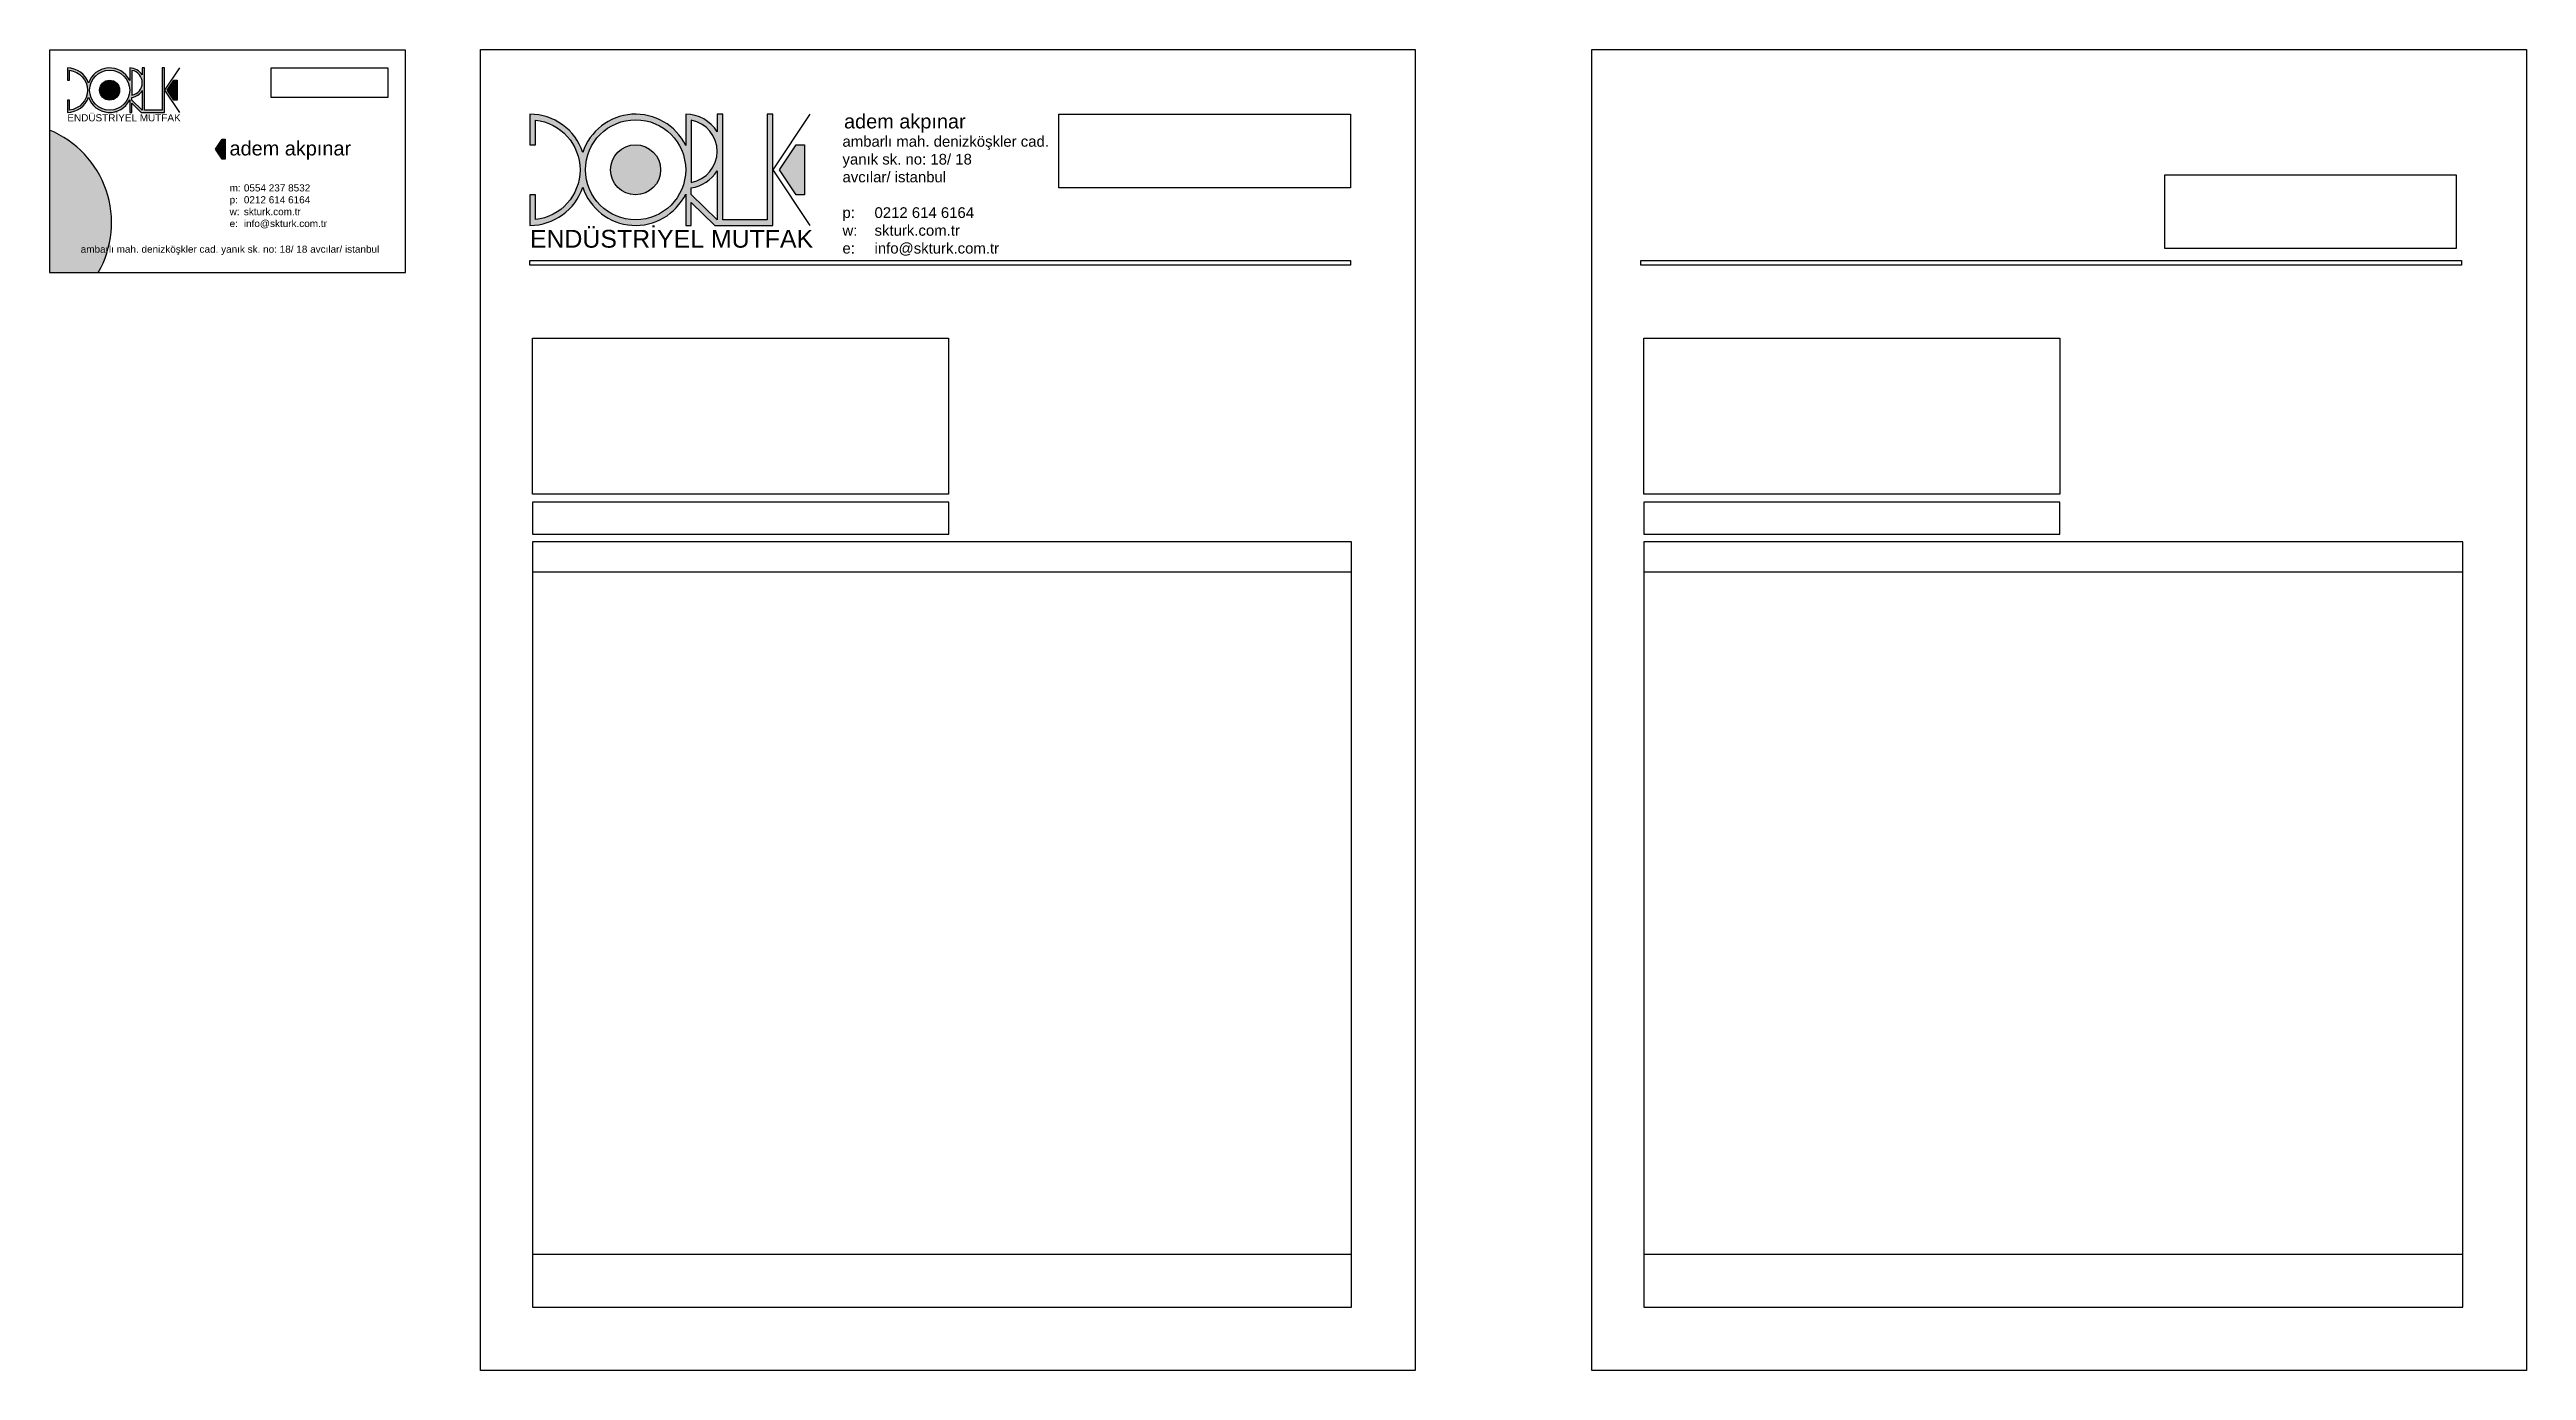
# Model space of a CAD drawing. Header units: millimetres. Extents: x 77277 to 95019, y -59792 to -54320.
# Drawn here: x 89454 to 95019, y -59792 to -56823 of the extents above; entities that cross this region are included whole.
import ezdxf

# ---------------------------------------------------------------- set-up
doc = ezdxf.new("R2010")
doc.units = ezdxf.units.MM
doc.header["$LTSCALE"] = 5
doc.styles.get("Standard").update_dxf_attribs({"font": 'arial.ttf'})
picture_1 = doc.add_image_def('image1.jpg', size_in_pixel=(198, 50))
picture_2 = doc.add_image_def('image2.jpg', size_in_pixel=(2483, 3510))

msp = doc.modelspace()

# ---------------------------------------------------------------- texts
at = {"ltscale": 5, "attachment_point": 1}
for s, width, heights, insert, char_height in [('adem akpınar', 639.544, [0], (91239.1, -56968.3), 32), ('adem akpınar', 639.544, [0], (89858.3, -57029), 32), ('\\P\\pi-72,l96,t96;ambarlı mah. denizköşkler cad. \\Pyanık sk. no: 18/ 18 \\Pavcılar/ istanbul\\P\\Pp:^I0212 614 6164\\Pw:^Iskturk.com.tr\\Pe:^Iinfo@skturk.com.tr', 660.186, [400.5], (91211.6, -56977.4), 24), ('\\pi-32,l64,t64,80;m:^I0554 237 8532\\Pp:^I0212 614 6164\\Pw:^Iskturk.com.tr\\Pe:^Iinfo@skturk.com.tr', 297.385, [116.2], (89826.6, -57125.9), 16), ('ambarlı mah. denizköşkler cad. yanık sk. no: 18/ 18 avcılar/ istanbul', 757.144, [0], (89524, -57263.6), 16)]:
    msp.add_mtext_dynamic_manual_height_columns(s, width=width, gutter_width=12.5, heights=heights, dxfattribs=dict(at, insert=insert, char_height=char_height))

# ---------------------------------------------------------------- blocks, each defined once
blk = doc.blocks.new('A$C2FBB44C6')
at = {"ltscale": 5}
h = blk.add_hatch(color=256, dxfattribs=at)
h.dxf.hatch_style = 1
h.paths.add_polyline_path([(195, 50.8), (216.2, 30.1), (224, 30.1), (268.3, 30.1), (268.3, 130.1), (263.3, 130.1), (263.3, 35.1), (223.3, 35.1), (223.3, 130.1), (218.3, 130.1), (218.3, 114.3, 0.259603), (190, 130.1), (190, 101.9, 0.674275), (97.5, 95.7, 0.32398), (50, 130.1), (50, 102.6), (55, 102.6), (55, 124.8, -0.894427), (55, 35.3), (55, 57.6), (50, 57.6), (50, 30.1, 0.32398), (97.5, 64.5, 0.674275), (190, 58.3), (190, 30.1), (195, 30.1)])
h.paths.add_polyline_path([(195, 57.8), (195, 63.8, 0.219794), (218.3, 79.2), (218.3, 35)], flags=16)
h.paths.add_polyline_path([(100, 80.1, -1), (190, 80.1, -1)], flags=16)
h.paths.add_polyline_path([(195, 124.6, -0.83666), (195, 68.8)], flags=16)
h.paths.add_polyline_path([(122.5, 80.1, -1), (167.5, 80.1, -1)], flags=0)
h = blk.add_hatch(color=1, dxfattribs=at)
h.dxf.hatch_style = 1
h.paths.add_polyline_path([(167.5, 80.1, 1), (122.5, 80.1, 1)])
h = blk.add_hatch(color=1, dxfattribs=at)
h.dxf.hatch_style = 1
h.paths.add_polyline_path([(296.7, 102.6), (289.3, 102.6), (274.3, 80.1), (289.3, 57.6), (296.7, 57.6)])
for points in [[(218.3, 30.1), (268.3, 30.1), (268.3, 130.1), (263.3, 130.1), (263.3, 35.1), (223.3, 35.1), (223.3, 130.1), (218.3, 130.1), (218.3, 114.3, 0.259603), (190, 130.1), (190, 101.9, 0.674275), (97.5, 95.7, 0.32398), (50, 130.1), (50, 102.6), (55, 102.6), (55, 124.8, -0.894427), (55, 35.3), (55, 57.6), (50, 57.6), (50, 30.1, 0.32398), (97.5, 64.5, 0.674275), (190, 58.3), (190, 30.1), (195, 30.1), (195, 50.8), (216.2, 30.1), (224, 30.1)], [(195, 68.8, 0.83666), (195, 124.6), (195, 68.8)]]:
    blk.add_lwpolyline(points, format="xyb", dxfattribs=at)
blk.add_lwpolyline([(301.7, 130.1), (268.3, 80.1), (301.7, 30.1)], dxfattribs=at)
at = {"color": 1, "ltscale": 5}
blk.add_lwpolyline([(274.3, 80.1), (289.3, 102.6), (296.7, 102.6), (296.7, 57.6), (289.3, 57.6)], close=True, dxfattribs=at)
at = {"ltscale": 5}
blk.add_lwpolyline([(195, 57.8), (195, 63.8, 0.219794), (218.3, 79.2), (218.3, 35)], format="xyb", close=True, dxfattribs=at)
blk.add_circle((145, 80.1), 45, dxfattribs=at)
at = {"color": 1, "ltscale": 5}
blk.add_circle((145, 80.1), 22.5, dxfattribs=at)
at = {"ltscale": 5, "insert": (50, 26.1), "char_height": 16, "attachment_point": 1}
blk.add_mtext_dynamic_manual_height_columns('ENDÜSTRİYEL MUTFAK', width=639.544, gutter_width=12.5, heights=[0], dxfattribs=at)

# ---------------------------------------------------------------- hatches: boundary and pattern name
at = {"ltscale": 5}
h = msp.add_hatch(color=1, dxfattribs=at)
h.dxf.hatch_style = 1
h.paths.add_polyline_path([(89454, -57324.3), (89563.3, -57324.3, 0.453474), (89454, -57003.9)])
h = msp.add_hatch(color=1, dxfattribs=at)
h.dxf.hatch_style = 1
h.paths.add_polyline_path([(89848.9, -57024.7), (89841.6, -57024.7), (89826.6, -57047.2), (89841.6, -57069.7), (89848.9, -57069.7)])

# ---------------------------------------------------------------- linework, layer by layer
for points in [[(89454, -57324.3), (90254, -57324.3), (90254, -56824.3), (89454, -56824.3)], [(90422.6, -56823), (92522.6, -56823), (92522.6, -59791.5), (90422.6, -59791.5)], [(92919.4, -56823), (95019.4, -56823), (95019.4, -59791.5), (92919.4, -59791.5)], [(90533, -57297.2), (92376.9, -57297.2), (92376.9, -57307.4), (90533, -57307.4)], [(93029.7, -57297.2), (94873.7, -57297.2), (94873.7, -57307.4), (93029.7, -57307.4)], [(90539.2, -57471.9), (91474.1, -57471.9), (91474.1, -57822), (90539.2, -57822)], [(93036, -57471.9), (93970.9, -57471.9), (93970.9, -57822), (93036, -57822)], [(91474.3, -57840.2), (90539.2, -57840.2), (90539.2, -57911.8), (91474.3, -57911.8)], [(93971.1, -57840.2), (93036, -57840.2), (93036, -57911.8), (93971.1, -57911.8)], [(90539.2, -59649), (92379.7, -59649), (92379.7, -57929.3), (90539.2, -57929.3)], [(92379.7, -57929.3), (90539.2, -57929.3), (90539.2, -57996.8), (92379.7, -57996.8)], [(93036, -59649), (94876.5, -59649), (94876.5, -57929.3), (93036, -57929.3)], [(94876.5, -57929.3), (93036, -57929.3), (93036, -57996.8), (94876.5, -57996.8)], [(90539.2, -59649), (92379.7, -59649), (92379.7, -59530.9), (90539.2, -59530.9)], [(93036, -59649), (94876.5, -59649), (94876.5, -59530.9), (93036, -59530.9)]]:
    msp.add_lwpolyline(points, close=True, dxfattribs=at)
at = {"color": 1, "ltscale": 5}
msp.add_lwpolyline([(89826.6, -57047.2), (89841.6, -57024.7), (89848.9, -57024.7), (89848.9, -57069.7), (89841.6, -57069.7)], close=True, dxfattribs=at)
msp.add_arc((89368.3, -57212), 225, 330.0598, 67.632, dxfattribs=at)

# ---------------------------------------------------------------- block references
at = {"ltscale": 5}
msp.add_blockref('A$C2FBB44C6', (89444, -56994.4), dxfattribs=at)
at = {"ltscale": 5, "xscale": 2.5, "yscale": 2.5, "zscale": 2.5}
msp.add_blockref('A$C2FBB44C6', (90408.3, -57293.5), dxfattribs=at)

msp.set_redraw_order([(e.dxf.handle, doc.entitydb.next_handle()) for e in msp.query("TEXT MTEXT ATTDEF DIMENSION ARC_DIMENSION")])  # texts and dimensions are drawn at this point

# ---------------------------------------------------------------- pictures from other files: only their frames are drawn
at = {"ltscale": 5}
image = msp.add_image(picture_1, insert=(89952, -56930.4), size_in_units=(261.9, 66.1), dxfattribs=at)
image.dxf.flags = 7
image = msp.add_image(picture_2, insert=(92919.4, -59791.5), size_in_units=(2100, 2968.6), dxfattribs=at)
image.dxf.flags = 7
image = msp.add_image(picture_1, insert=(91722.1, -57133.6), size_in_units=(654.8, 165.4), dxfattribs=at)
image.dxf.flags = 7
image = msp.add_image(picture_1, insert=(94206.7, -57270), size_in_units=(654.8, 165.4), dxfattribs=at)
image.dxf.flags = 7

doc.saveas('drawing.dxf')
